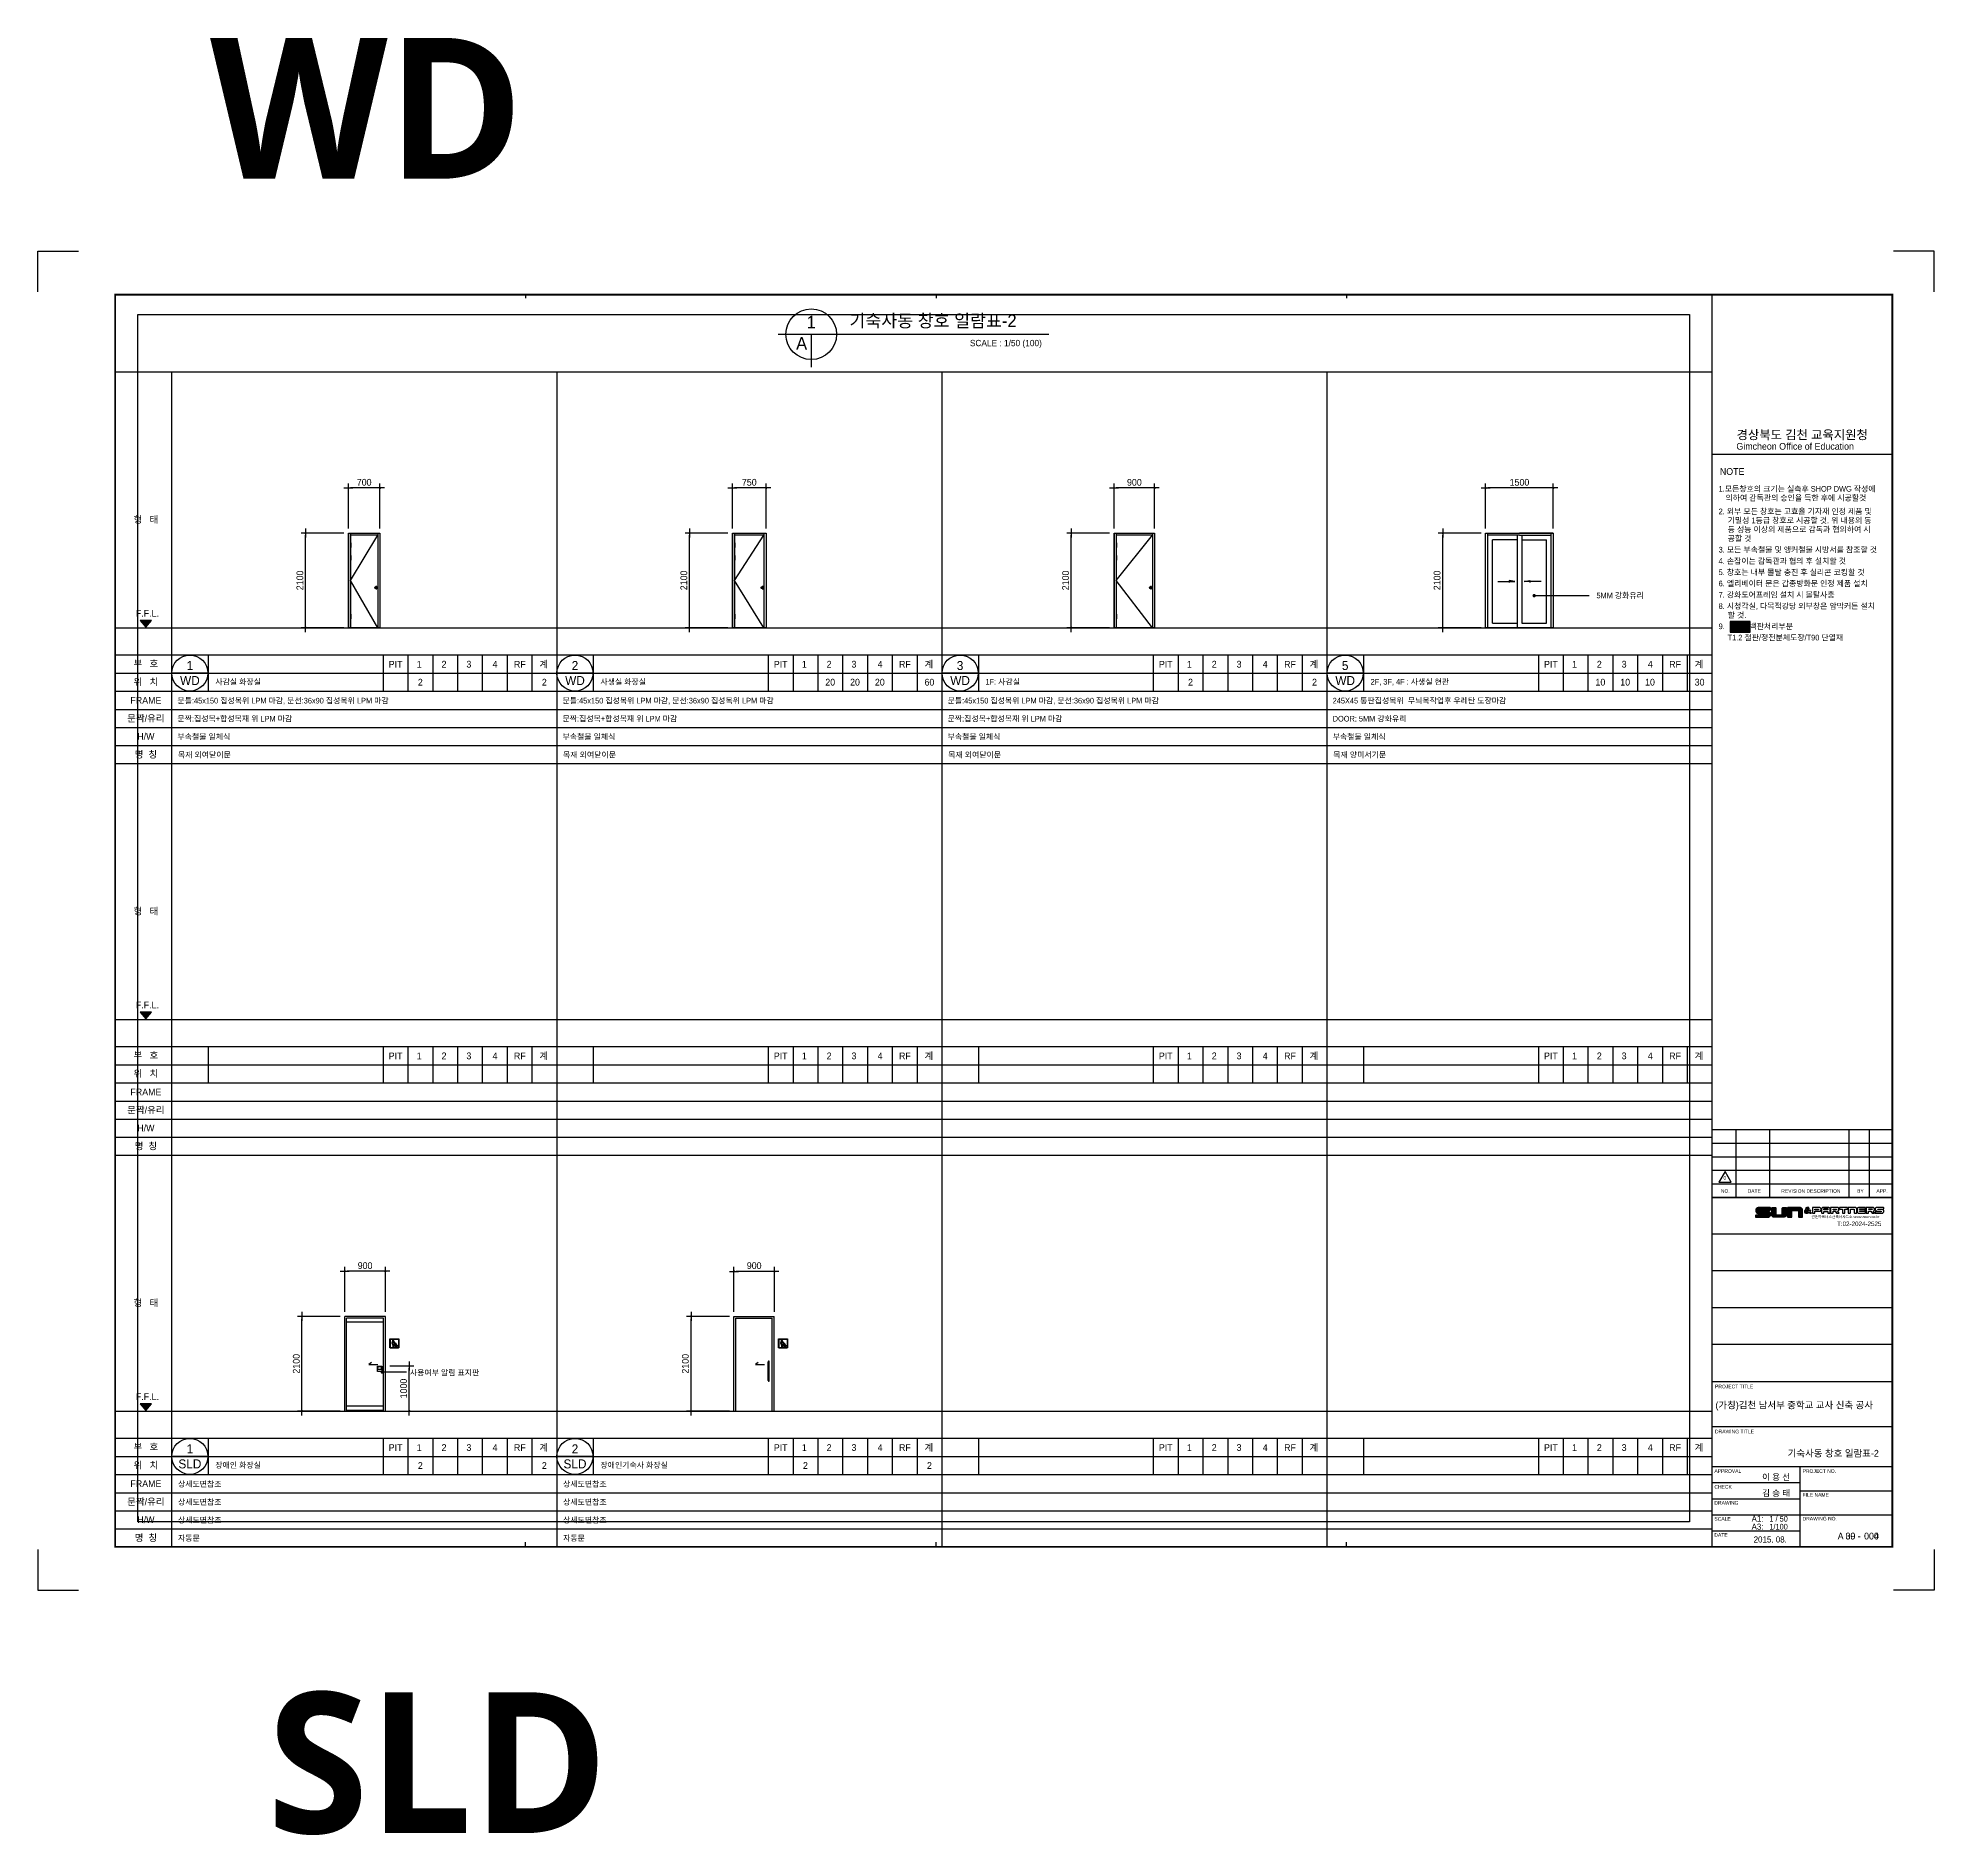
# Model space of a CAD drawing. Extents: x -25535497 to -25216507, y 8041684 to 8103002.
# Drawn here: x -25447741 to -25405691, y 8052436 to 8092302 of the extents above; entities that cross this region are included whole.
import ezdxf
from ezdxf.enums import TextEntityAlignment as Align

# ---------------------------------------------------------------- set-up
doc = ezdxf.new("R2010")
doc.units = 0
doc.header["$MEASUREMENT"] = 0
doc.linetypes.add('DASHDOT', pattern=[22, 20, -1, 0, -1])
doc.layers.get('Defpoints').update_dxf_attribs({"color": 45})
for name, color, linetype in [('0_form', 8, 'Continuous'), ('0_SYM', 7, 'Continuous'), ('1', 1, 'Continuous'), ('2', 4, 'Continuous'), ('254', 254, 'Continuous'), ('9', 9, 'Continuous'), ('A-03-TEXT', 3, 'Continuous'), ('A_WID', 4, 'Continuous'), ('AA-XXXX-SYM1', 7, 'Continuous'), ('DIM', 7, 'Continuous'), ('door', 4, 'Continuous'), ('ELE7', 4, 'Continuous'), ('FIN', 6, 'Continuous'), ('KMS_SHEET$0$form', 7, 'Continuous'), ('KMS_SHEET$0$TEXT', 7, 'Continuous'), ('SHT', 7, 'Continuous'), ('SYM', 7, 'Continuous'), ('T-M', 7, 'Continuous'), ('text', 7, 'Continuous'), ('W-손잡이', 6, 'Continuous')]:
    doc.layers.add(name, color=color, linetype=linetype)
doc.styles.add('DH-TITLE', font='HYWULM.TTF')
doc.styles.add('KMS_SHEET$0$돋움', font='')
doc.styles.add('songdoh', font='')
doc.styles.get("Standard").update_dxf_attribs({"font": 'malgunbd.ttf'})
doc.styles.add('돋움', font='')
doc.styles.add('을지로 돋움', font='')
doc.styles.get('KMS_SHEET$0$돋움').set_extended_font_data('Dotum')
doc.styles.get('songdoh').set_extended_font_data('Dotum')
doc.styles.get('돋움').set_extended_font_data('Dotum')
doc.styles.get('을지로 돋움').set_extended_font_data('Dotum')
doc.dimstyles.new('DONGWOO', dxfattribs={"dimscale": 300, "dimtxt": 3, "dimasz": 1, "dimexe": 2, "dimexo": 2, "dimgap": 1, "dimtad": 1, "dimdec": 0, "dimzin": 11, "dimdsep": 46, "dimtxsty": 'songdoh', "dimblk": 'DOT-6', "dimcen": 2, "dimdle": 2, "dimclrd": 256, "dimclre": 256, "dimclrt": 3, "dimadec": 0, "dimazin": 0, "dimtfac": 1, "dimtdec": 0, "dimtix": 1, "dimtmove": 2, "dimatfit": 3, "dimldrblk": 'DOT', "dimfxl": 2, "dimtolj": 1, "dimtzin": 11, "dimarcsym": 0})

msp = doc.modelspace()

# ---------------------------------------------------------------- texts
at = {"layer": '0_form', "color": 3, "style": '돋움'}
for s, p in [('2', (-25439261.2, 8078010.2)), ('2', (-25436511.2, 8078010.2)), ('20', (-25430171.2, 8078010.2)), ('20', (-25429621.2, 8078010.2)), ('20', (-25429071.2, 8078010.2)), ('60', (-25427971.2, 8078010.2)), ('2', (-25422181.2, 8078010.2)), ('2', (-25419431.2, 8078010.2)), ('10', (-25413091.2, 8078010.2)), ('10', (-25412541.2, 8078010.2)), ('10', (-25411991.2, 8078010.2)), ('30', (-25410891.2, 8078010.2)), ('2', (-25439261.2, 8060634)), ('2', (-25436511.2, 8060634)), ('2', (-25430721.2, 8060634)), ('2', (-25427971.2, 8060634))]:
    msp.add_text(s, height=150, dxfattribs=at).set_placement(p, align=Align.MIDDLE_CENTER)
at = {"layer": 'A-03-TEXT', "linetype": 'ByBlock', "style": '을지로 돋움'}
for s, p in [('1', (-25430591.2, 8085996.9)), ('A', (-25430805.1, 8085524.6))]:
    msp.add_text(s, height=281.3, dxfattribs=at).set_placement(p, align=Align.MIDDLE_CENTER)
msp.add_text('기숙사동 창호 일람표-2', height=281.25, dxfattribs=at).set_placement((-25429744.4, 8085886.8))
msp.add_text('SCALE : 1/50 (100)', height=140.625, dxfattribs=at).set_placement((-25425478, 8085603.5), align=Align.TOP_RIGHT)
at = {"layer": 'T-M'}
for s, p in [('WD', (-25443923, 8089176.5)), ('SLD', (-25442655.1, 8052479.9))]:
    msp.add_text(s, height=3125, dxfattribs=at).set_placement(p)
at = {"layer": 'text', "style": '돋움'}
for s, height, p in [('5MM 강화유리', 125, (-25412652.4, 8079933.4)), ('-', 150, (-25407352.8, 8059068.5))]:
    msp.add_text(s, height=height, dxfattribs=at).set_placement(p, align=Align.MIDDLE_CENTER)
for s, p in [('사감실 화장실', (-25443807.2, 8078019)), ('사생실 화장실', (-25435267.2, 8078019)), ('1F: 사감실', (-25426727.2, 8078019)), ('2F, 3F, 4F : 사생실 현관', (-25418187.2, 8078019)), ('문틀:45x150 집성목위 LPM 마감, 문선:36x90 집성목위 LPM 마감', (-25444647.5, 8077600.5)), ('문틀:45x150 집성목위 LPM 마감, 문선:36x90 집성목위 LPM 마감', (-25436107.5, 8077600.5)), ('문틀:45x150 집성목위 LPM 마감, 문선:36x90 집성목위 LPM 마감', (-25427567.5, 8077600.5)), ('245X45 통판집성목위  무늬목작업후 우레탄 도장마감', (-25419027.5, 8077600.5)), ('문짝:집성목+합성목재 위 LPM 마감', (-25444647.5, 8077200.5)), ('문짝:집성목+합성목재 위 LPM 마감', (-25436107.5, 8077200.5)), ('문짝:집성목+합성목재 위 LPM 마감', (-25427567.5, 8077200.5)), ('DOOR: 5MM 강화유리', (-25419027.5, 8077200.5)), ('부속철물 일체식', (-25444647.5, 8076800.5)), ('부속철물 일체식', (-25436107.5, 8076800.5)), ('부속철물 일체식', (-25427567.5, 8076800.5)), ('부속철물 일체식', (-25419027.5, 8076800.5)), ('목재 외여닫이문', (-25444635.2, 8076400.5)), ('목재 외여닫이문', (-25436095.2, 8076400.5)), ('목재 외여닫이문', (-25427555.2, 8076400.5)), ('목재 양미서기문', (-25419015.2, 8076400.5)), ('사용여부 알림 표지판', (-25439492.8, 8062693.8)), ('장애인 화장실', (-25443807.2, 8060642.8)), ('장애인기숙사 화장실', (-25435267.2, 8060642.8)), ('상세도면참조', (-25444635.2, 8060224.3)), ('상세도면참조', (-25436095.2, 8060224.3)), ('상세도면참조', (-25444635.2, 8059824.3)), ('상세도면참조', (-25436095.2, 8059824.3)), ('상세도면참조', (-25444635.2, 8059424.3)), ('상세도면참조', (-25436095.2, 8059424.3)), ('1 / 50', (-25409343.8, 8059452.8)), ('1/100', (-25409343.8, 8059277.1)), ('자동문', (-25444635.2, 8059024.3)), ('자동문', (-25436095.2, 8059024.3))]:
    msp.add_text(s, height=125, dxfattribs=at).set_placement(p, align=Align.MIDDLE_LEFT)
at = {"layer": 'text', "style": 'DH-TITLE', "width": 0.9}
msp.add_text('사용중', height=20, dxfattribs=at).set_placement((-25440200.5, 8062810.9), align=Align.MIDDLE_LEFT)
at = {"layer": 'text', "style": '돋움'}
for s, p in [('기숙사동 창호 일람표-2', (-25406916.2, 8060905.6)), ('39', (-25407437.7, 8059068.5)), ('004', (-25406916.2, 8059068.5))]:
    msp.add_text(s, height=150, dxfattribs=at).set_placement(p, align=Align.MIDDLE_RIGHT)

# ---------------------------------------------------------------- blocks, each defined once
blk = doc.blocks.new('_Dot')
at = {"color": 0, "linetype": 'ByBlock', "lineweight": -2}
blk.add_line((-0.5, 0), (-1, 0), dxfattribs=at)
at = {"color": 0, "linetype": 'ByBlock', "const_width": 0.5}
blk.add_lwpolyline([(-0.25, 0, 1), (0.25, 0, 1)], format="xyb", close=True, dxfattribs=at)
blk = doc.blocks.new('DOT-6')
at = {"layer": 'DIM', "color": 7, "ltscale": 0.5}
blk.add_line((2, 0), (-2, 0), dxfattribs=at)
at = {"layer": 'DIM', "color": 7, "ltscale": 0.5, "xscale": 0.9680000000043946, "yscale": 0.9680000000043946, "zscale": 0.9680000000043946}
blk.add_blockref('_Dot', (0, 0), dxfattribs=at)
blk = doc.blocks.new('*D6')
at = {"layer": 'Defpoints', "color": 0, "linetype": 'Continuous'}
for p in [(-25441806, 8081318), (-25440856, 8081318), (-25440856, 8079218)]:
    blk.add_point(p, dxfattribs=at)
at = {"layer": 'DIM', "linetype": 'Continuous', "lineweight": -2}
for p, q in [((-25440956, 8081318), (-25441906, 8081318)), ((-25441806, 8079268), (-25441806, 8081268)), ((-25440956, 8079218), (-25441906, 8079218))]:
    blk.add_line(p, q, dxfattribs=at)
at = {"layer": 'DIM', "linetype": 'Continuous', "lineweight": -2, "xscale": 50, "yscale": 50, "zscale": 50}
for p, rotation in [((-25441806, 8081318), 90), ((-25441806, 8079218), 270)]:
    blk.add_blockref('DOT-6', p, dxfattribs=dict(at, rotation=rotation))
at = {"layer": 'DIM', "color": 3, "linetype": 'Continuous', "insert": (-25441931, 8080268), "char_height": 150, "attachment_point": 5, "rotation": 90, "style": 'songdoh'}
blk.add_mtext('\\A1;2100', dxfattribs=at)
blk = doc.blocks.new('창호표')
at = {"layer": '0_form', "color": 3}
for p, q in [((0, 278), (8540, 278)), ((0, -6000), (8540, -6000)), ((0, -8410), (8540, -8410))]:
    blk.add_line(p, q, dxfattribs=at)
at = {"layer": '0_form', "color": 7}
for p, q in [((0, 278), (0, -8410)), ((8540, 278), (8540, -8410)), ((4690, -6000), (4690, -6810)), ((5240, -6000), (5240, -6810)), ((5790, -6000), (5790, -6810)), ((6340, -6000), (6340, -6810)), ((6890, -6000), (6890, -6810)), ((7440, -6000), (7440, -6810)), ((7990, -6000), (7990, -6810)), ((0, -6405), (8540, -6405)), ((0, -6810), (8540, -6810)), ((0, -7210), (8540, -7210)), ((0, -7610), (8540, -7610)), ((0, -8010), (8540, -8010))]:
    blk.add_line(p, q, dxfattribs=at)
at = {"layer": '0_form', "color": 1, "linetype": 'DASHDOT'}
blk.add_line((0, -5400), (8540, -5400), dxfattribs=at)
at = {"layer": '0_form'}
blk.add_line((810, -6000), (810, -6810), dxfattribs=at)
at = {"layer": '0_form', "color": 3, "style": '돋움'}
for s, p in [('PIT', (4967, -6284)), ('4', (7172, -6284)), ('RF', (7722, -6284))]:
    blk.add_text(s, height=150, dxfattribs=at).set_placement(p, align=Align.CENTER)
for s, p in [('1', (5437, -6284)), ('2', (5987, -6284)), ('3', (6537, -6284)), ('계', (8155, -6284))]:
    blk.add_text(s, height=150, dxfattribs=at).set_placement(p)
blk = doc.blocks.new('DOOR')
at = {"color": 0}
blk.add_line((-44282, 44513), (-45482, 44513), dxfattribs=at)
at = {"color": 0, "linetype": 'Continuous'}
blk.add_circle((-44882, 44513), 600, dxfattribs=at)
at = {"layer": 'Defpoints', "style": '돋움', "width": 0.8}
blk.add_attdef('크기', text='', height=169, dxfattribs=at).set_placement((-44882, 44513), align=Align.MIDDLE_CENTER)
at = {"layer": 'SYM', "color": 3, "style": 'songdoh'}
for tag, p in [('번호', (-44882, 44763)), ('종류', (-44882, 44263))]:
    blk.add_attdef(tag, text='', height=300, dxfattribs=at).set_placement(p, align=Align.MIDDLE_CENTER)
blk = doc.blocks.new('*D58')
at = {"layer": 'Defpoints', "color": 0, "linetype": 'Continuous'}
for p in [(-25440856, 8082318), (-25440856, 8081318), (-25440156, 8081318)]:
    blk.add_point(p, dxfattribs=at)
at = {"layer": 'DIM', "linetype": 'Continuous', "lineweight": -2}
for p, q in [((-25440856, 8081418), (-25440856, 8082418)), ((-25440206, 8082318), (-25440806, 8082318)), ((-25440156, 8081418), (-25440156, 8082418))]:
    blk.add_line(p, q, dxfattribs=at)
at = {"layer": 'DIM', "linetype": 'Continuous', "lineweight": -2, "xscale": 50, "yscale": 50, "zscale": 50, "rotation": 180}
blk.add_blockref('DOT-6', (-25440856, 8082318), dxfattribs=at)
at = {"layer": 'DIM', "linetype": 'Continuous', "lineweight": -2, "xscale": 50, "yscale": 50, "zscale": 50}
blk.add_blockref('DOT-6', (-25440156, 8082318), dxfattribs=at)
at = {"layer": 'DIM', "color": 3, "linetype": 'Continuous', "insert": (-25440506, 8082443), "char_height": 150, "attachment_point": 5, "style": 'songdoh'}
blk.add_mtext('\\A1;700', dxfattribs=at)
blk = doc.blocks.new('*D60')
at = {"layer": 'Defpoints', "color": 0, "linetype": 'Continuous'}
for p in [(-25433291, 8081318), (-25432341, 8081318), (-25432341, 8079218)]:
    blk.add_point(p, dxfattribs=at)
at = {"layer": 'DIM', "linetype": 'Continuous', "lineweight": -2}
for p, q in [((-25432441, 8081318), (-25433391, 8081318)), ((-25433291, 8079268), (-25433291, 8081268)), ((-25432441, 8079218), (-25433391, 8079218))]:
    blk.add_line(p, q, dxfattribs=at)
at = {"layer": 'DIM', "linetype": 'Continuous', "lineweight": -2, "xscale": 50, "yscale": 50, "zscale": 50}
for p, rotation in [((-25433291, 8081318), 90), ((-25433291, 8079218), 270)]:
    blk.add_blockref('DOT-6', p, dxfattribs=dict(at, rotation=rotation))
at = {"layer": 'DIM', "color": 3, "linetype": 'Continuous', "insert": (-25433416, 8080268), "char_height": 150, "attachment_point": 5, "rotation": 90, "style": 'songdoh'}
blk.add_mtext('\\A1;2100', dxfattribs=at)
blk = doc.blocks.new('*D59')
at = {"layer": 'Defpoints', "color": 0, "linetype": 'Continuous'}
for p in [(-25432341, 8082318), (-25432341, 8081318), (-25431591, 8081318)]:
    blk.add_point(p, dxfattribs=at)
at = {"layer": 'DIM', "linetype": 'Continuous', "lineweight": -2}
for p, q in [((-25432341, 8081418), (-25432341, 8082418)), ((-25431641, 8082318), (-25432291, 8082318)), ((-25431591, 8081418), (-25431591, 8082418))]:
    blk.add_line(p, q, dxfattribs=at)
at = {"layer": 'DIM', "linetype": 'Continuous', "lineweight": -2, "xscale": 50, "yscale": 50, "zscale": 50, "rotation": 180}
blk.add_blockref('DOT-6', (-25432341, 8082318), dxfattribs=at)
at = {"layer": 'DIM', "linetype": 'Continuous', "lineweight": -2, "xscale": 50, "yscale": 50, "zscale": 50}
blk.add_blockref('DOT-6', (-25431591, 8082318), dxfattribs=at)
at = {"layer": 'DIM', "color": 3, "linetype": 'Continuous', "insert": (-25431966, 8082443), "char_height": 150, "attachment_point": 5, "style": 'songdoh'}
blk.add_mtext('\\A1;750', dxfattribs=at)
blk = doc.blocks.new('*D62')
at = {"layer": 'Defpoints', "color": 0, "linetype": 'Continuous'}
for p in [(-25424826, 8081318), (-25423876, 8081318), (-25423876, 8079218)]:
    blk.add_point(p, dxfattribs=at)
at = {"layer": 'DIM', "linetype": 'Continuous', "lineweight": -2}
for p, q in [((-25423976, 8081318), (-25424926, 8081318)), ((-25424826, 8079268), (-25424826, 8081268)), ((-25423976, 8079218), (-25424926, 8079218))]:
    blk.add_line(p, q, dxfattribs=at)
at = {"layer": 'DIM', "linetype": 'Continuous', "lineweight": -2, "xscale": 50, "yscale": 50, "zscale": 50}
for p, rotation in [((-25424826, 8081318), 90), ((-25424826, 8079218), 270)]:
    blk.add_blockref('DOT-6', p, dxfattribs=dict(at, rotation=rotation))
at = {"layer": 'DIM', "color": 3, "linetype": 'Continuous', "insert": (-25424951, 8080268), "char_height": 150, "attachment_point": 5, "rotation": 90, "style": 'songdoh'}
blk.add_mtext('\\A1;2100', dxfattribs=at)
blk = doc.blocks.new('*D61')
at = {"layer": 'Defpoints', "color": 0, "linetype": 'Continuous'}
for p in [(-25423876, 8082318), (-25423876, 8081318), (-25422976, 8081318)]:
    blk.add_point(p, dxfattribs=at)
at = {"layer": 'DIM', "linetype": 'Continuous', "lineweight": -2}
for p, q in [((-25423876, 8081418), (-25423876, 8082418)), ((-25423026, 8082318), (-25423826, 8082318)), ((-25422976, 8081418), (-25422976, 8082418))]:
    blk.add_line(p, q, dxfattribs=at)
at = {"layer": 'DIM', "linetype": 'Continuous', "lineweight": -2, "xscale": 50, "yscale": 50, "zscale": 50, "rotation": 180}
blk.add_blockref('DOT-6', (-25423876, 8082318), dxfattribs=at)
at = {"layer": 'DIM', "linetype": 'Continuous', "lineweight": -2, "xscale": 50, "yscale": 50, "zscale": 50}
blk.add_blockref('DOT-6', (-25422976, 8082318), dxfattribs=at)
at = {"layer": 'DIM', "color": 3, "linetype": 'Continuous', "insert": (-25423426, 8082443), "char_height": 150, "attachment_point": 5, "style": 'songdoh'}
blk.add_mtext('\\A1;900', dxfattribs=at)
blk = doc.blocks.new('KMS_SHEET$0$김천 도면폼(XR)')
at = {"layer": 'KMS_SHEET$0$form', "true_color": 0x424242}
for points in [[(77833, 17986), (77809, 18013), (77777, 18034), (77736, 18050), (77705, 18054), (77368, 18054), (77368, 18094), (77814, 18094), (77830, 18106), (77834, 18118), (77834, 18197), (77817, 18217), (77288, 18217), (77248, 18208), (77218, 18189), (77206, 18178), (77196, 18164), (77182, 18141), (77182, 18036), (77193, 18009), (77218, 17981), (77238, 17969), (77267, 17955), (77311, 17942), (77645, 17942), (77645, 17892), (77645, 17886), (77635, 17881), (77187, 17881), (77169, 17858), (77169, 17794), (77182, 17784), (77758, 17784), (77778, 17797), (77804, 17818), (77824, 17842), (77829, 17858), (77833, 17877)], [(78538, 18196), (78524, 18217), (78374, 18217), (78355, 18191), (78355, 17906), (78345, 17897), (78066, 17897), (78066, 18198), (78052, 18217), (77902, 18217), (77889, 18201), (77889, 17874), (77896, 17850), (77903, 17835), (77924, 17811), (77944, 17793), (77968, 17784), (78446, 17784), (78490, 17798), (78517, 17817), (78528, 17834), (78538, 17862)], [(79219, 18177), (79202, 18192), (79187, 18205), (79167, 18217), (78606, 18217), (78592, 18204), (78592, 17796), (78603, 17784), (78762, 17784), (78772, 17795), (78772, 18089), (79074, 18089), (79074, 17802), (79090, 17784), (79245, 17784), (79255, 17797), (79255, 18104), (79253, 18122), (79246, 18140), (79237, 18159)]]:
    blk.add_hatch(color=49, dxfattribs=at).paths.add_polyline_path(points)
at = {"color": 55}
for p, q in [((22686, 58666), (22686, 58504)), ((40870, 58666), (40870, 58504)), ((59055, 58666), (59055, 58504)), ((22686, 3218), (22686, 3380)), ((40870, 3218), (40870, 3380)), ((59055, 3218), (59055, 3380))]:
    blk.add_line(p, q, dxfattribs=at)
at = {"color": 1}
blk.add_line((75242, 10507), (75242, 58666), dxfattribs=at)
for p, q in [((75242, 21666), (83232, 21666)), ((75242, 21066), (83232, 21066)), ((75242, 20466), (83232, 20466)), ((75242, 19866), (83232, 19866)), ((75819, 19808), (75550, 19341)), ((75550, 19341), (76089, 19341)), ((76089, 19341), (75819, 19808)), ((75242, 19266), (83232, 19266))]:
    blk.add_line(p, q)
at = {"color": 2}
blk.add_line((83232, 18666), (75242, 18666), dxfattribs=at)
at = {"color": 2, "const_width": 79.9}
blk.add_lwpolyline([(83232, 3182), (4501, 3182), (4501, 58666), (83232, 58666)], close=True, dxfattribs=at)
at = {"color": 2}
for points in [[(75242, 10507), (75242, 18666)], [(75242, 3182), (75242, 10507), (83232, 10507)], [(75242, 8509), (83232, 8509)], [(75242, 6734), (83232, 6734)]]:
    blk.add_lwpolyline(points, dxfattribs=at)
at = {"layer": 'Defpoints'}
for points in [[(1080, 58791), (1080, 60589), (2878, 60589)], [(85080, 58791), (85080, 60589), (83282, 60589)], [(1080, 3058), (1080, 1260), (2878, 1260)], [(85080, 3058), (85080, 1260), (83282, 1260)]]:
    blk.add_lwpolyline(points, dxfattribs=at)
at = {"layer": 'Defpoints', "ltscale": 2}
blk.add_lwpolyline([(5500, 57780), (74243, 57780), (74243, 4293), (5500, 4293)], close=True, dxfattribs=at)
at = {"layer": 'KMS_SHEET$0$form', "color": 1}
for p, q in [((76308, 18666), (76308, 21666)), ((77808, 18666), (77808, 21666)), ((81325, 18666), (81325, 21666)), ((82225, 18666), (82225, 21666)), ((75242, 18666), (83232, 18666)), ((83232, 18666), (75242, 18666)), ((75242, 18666), (83232, 18666)), ((75242, 18666), (83232, 18666)), ((75242, 6023), (79148, 6023)), ((75242, 5313), (79148, 5313)), ((79148, 5668), (83232, 5668)), ((75242, 4603), (79148, 4603)), ((79148, 4603), (83232, 4603)), ((75242, 3893), (79148, 3893))]:
    blk.add_line(p, q, dxfattribs=at)
for points in [[(83232, 51588), (75242, 51588)], [(83232, 17035), (75242, 17035)], [(83232, 15403), (75242, 15403)], [(83232, 13771), (75242, 13771)], [(83232, 12139), (75242, 12139)]]:
    blk.add_lwpolyline(points, dxfattribs=at)
at = {"layer": 'KMS_SHEET$0$form', "color": 2}
for points in [[(77833, 17986), (77809, 18013), (77777, 18034), (77736, 18050), (77705, 18054), (77368, 18054), (77368, 18094), (77814, 18094), (77830, 18106), (77834, 18118), (77834, 18197), (77817, 18217), (77288, 18217), (77248, 18208), (77218, 18189), (77206, 18178), (77196, 18164), (77182, 18141), (77182, 18036), (77193, 18009), (77218, 17981), (77238, 17969), (77267, 17955), (77311, 17942), (77640, 17942), (77645, 17938), (77645, 17892), (77645, 17886), (77635, 17881), (77187, 17881), (77169, 17858), (77169, 17794), (77182, 17784), (77758, 17784), (77778, 17797), (77804, 17818), (77824, 17842), (77829, 17858), (77833, 17877)], [(77903, 17835), (77896, 17850), (77889, 17874), (77889, 18201), (77902, 18217), (78052, 18217), (78066, 18198), (78066, 17897), (78345, 17897), (78355, 17906), (78355, 18191), (78374, 18217), (78524, 18217), (78538, 18196), (78538, 17862), (78528, 17834), (78517, 17817), (78490, 17798), (78446, 17784), (77968, 17784), (77944, 17793), (77924, 17811)], [(79255, 18104), (79253, 18122), (79246, 18140), (79237, 18159), (79219, 18177), (79202, 18192), (79187, 18205), (79167, 18217), (78606, 18217), (78592, 18204), (78592, 17796), (78603, 17784), (78762, 17784), (78772, 17795), (78772, 18089), (79074, 18089), (79074, 17802), (79090, 17784), (79245, 17784), (79255, 17797)]]:
    blk.add_lwpolyline(points, close=True, dxfattribs=at)
at = {"layer": 'KMS_SHEET$0$form'}
for points in [[(79435, 18160), (79435, 18177), (79509, 18177), (79509, 18144), (79551, 18152), (79551, 18165), (79538, 18207), (79534, 18209), (79494, 18217), (79439, 18217), (79404, 18206), (79392, 18172), (79390, 18156), (79396, 18137), (79410, 18121), (79365, 18091), (79340, 18068), (79335, 18044), (79336, 18018), (79347, 17983), (79352, 17978), (79393, 17968), (79477, 17968), (79502, 17973), (79515, 17981), (79538, 18002), (79576, 17968), (79645, 17968), (79573, 18034), (79625, 18082), (79595, 18111), (79541, 18063)], [(79507, 18031), (79486, 18012), (79381, 18012), (79381, 18053), (79439, 18093)], [(80059, 18185), (80050, 18193), (80039, 18204), (80026, 18212), (80014, 18217), (79696, 18217), (79687, 18207), (79687, 17972), (79691, 17968), (79792, 17968), (79799, 17975), (79799, 18053), (80013, 18053), (80024, 18053), (80041, 18061), (80058, 18075), (80070, 18093), (80076, 18118), (80074, 18153), (80067, 18172)], [(79954, 18145), (79954, 18116), (79801, 18116), (79801, 18145)], [(80473, 18165), (80470, 18173), (80464, 18183), (80459, 18191), (80450, 18201), (80439, 18208), (80423, 18217), (80141, 18217), (80132, 18212), (80117, 18200), (80107, 18188), (80100, 18177), (80099, 18172), (80099, 17978), (80107, 17968), (80192, 17968), (80201, 17975), (80201, 18041), (80204, 18046), (80362, 18046), (80371, 18037), (80371, 17977), (80377, 17968), (80466, 17968), (80473, 17977)], [(80201, 18119), (80201, 18160), (80205, 18165), (80363, 18165), (80371, 18159), (80371, 18124), (80368, 18119)], [(80201, 18119), (80201, 18160), (80205, 18165), (80363, 18165), (80371, 18159), (80371, 18124), (80368, 18119)], [(80864, 18099), (80867, 18108), (80867, 18151), (80863, 18168), (80858, 18179), (80850, 18190), (80841, 18200), (80828, 18209), (80810, 18217), (80505, 18217), (80497, 18212), (80497, 17974), (80501, 17968), (80598, 17968), (80602, 17973), (80602, 18046), (80607, 18049), (80698, 18049), (80758, 17968), (80868, 17968), (80868, 17971), (80807, 18050), (80809, 18054), (80823, 18054), (80838, 18063), (80850, 18073), (80857, 18081)], [(80864, 18099), (80867, 18108), (80867, 18151), (80863, 18168), (80858, 18179), (80850, 18190), (80841, 18200), (80828, 18209), (80810, 18217), (80505, 18217), (80497, 18212), (80497, 17974), (80501, 17968), (80598, 17968), (80602, 17973), (80602, 18046), (80607, 18049), (80698, 18049), (80758, 17968), (80868, 17968), (80868, 17971), (80807, 18050), (80809, 18054), (80823, 18054), (80838, 18063), (80850, 18073), (80857, 18081)], [(80613, 18113), (80603, 18121), (80603, 18141), (80612, 18143), (80756, 18143), (80756, 18113)], [(80613, 18113), (80603, 18121), (80603, 18141), (80612, 18143), (80756, 18143), (80756, 18113)], [(81123, 18146), (81242, 18146), (81247, 18150), (81247, 18211), (81243, 18217), (80896, 18217), (80892, 18213), (80892, 18152), (80898, 18146), (81016, 18146), (81016, 17978), (81024, 17968), (81116, 17968), (81123, 17972)], [(81123, 18146), (81242, 18146), (81247, 18150), (81247, 18211), (81243, 18217), (80896, 18217), (80892, 18213), (80892, 18152), (80898, 18146), (81016, 18146), (81016, 17978), (81024, 17968), (81116, 17968), (81123, 17972)], [(81374, 18143), (81547, 18143), (81547, 17978), (81557, 17968), (81646, 17968), (81652, 17976), (81652, 18152), (81651, 18162), (81646, 18172), (81641, 18183), (81631, 18194), (81621, 18202), (81612, 18210), (81601, 18217), (81279, 18217), (81271, 18209), (81271, 17975), (81277, 17968), (81368, 17968), (81374, 17974)], [(81374, 18143), (81547, 18143), (81547, 17978), (81557, 17968), (81646, 17968), (81652, 17976), (81652, 18152), (81651, 18162), (81646, 18172), (81641, 18183), (81631, 18194), (81621, 18202), (81612, 18210), (81601, 18217), (81279, 18217), (81271, 18209), (81271, 17975), (81277, 17968), (81368, 17968), (81374, 17974)], [(81776, 18128), (81776, 18147), (81781, 18150), (82038, 18150), (82046, 18157), (82046, 18207), (82035, 18216), (81731, 18216), (81706, 18207), (81691, 18196), (81682, 18182), (81675, 18163), (81675, 18009), (81685, 17992), (81698, 17979), (81712, 17970), (81724, 17968), (82044, 17968), (82048, 17971), (82048, 18028), (82042, 18035), (81784, 18035), (81774, 18038), (81774, 18060), (81782, 18065), (82029, 18065), (82029, 18119), (82023, 18123), (81781, 18123)], [(81776, 18128), (81776, 18147), (81781, 18150), (82038, 18150), (82046, 18157), (82046, 18207), (82035, 18216), (81731, 18216), (81706, 18207), (81691, 18196), (81682, 18182), (81675, 18163), (81675, 18009), (81685, 17992), (81698, 17979), (81712, 17970), (81724, 17968), (82044, 17968), (82048, 17971), (82048, 18028), (82042, 18035), (81784, 18035), (81774, 18038), (81774, 18060), (81782, 18065), (82029, 18065), (82029, 18119), (82023, 18123), (81781, 18123)], [(82442, 18151), (82438, 18168), (82433, 18179), (82425, 18190), (82416, 18200), (82402, 18209), (82384, 18217), (82080, 18217), (82071, 18212), (82071, 17974), (82076, 17968), (82173, 17968), (82176, 17973), (82176, 18046), (82181, 18049), (82273, 18049), (82333, 17968), (82443, 17968), (82443, 17971), (82382, 18050), (82384, 18054), (82398, 18054), (82413, 18063), (82425, 18073), (82431, 18081), (82439, 18099), (82442, 18108)], [(82442, 18151), (82438, 18168), (82433, 18179), (82425, 18190), (82416, 18200), (82402, 18209), (82384, 18217), (82080, 18217), (82071, 18212), (82071, 17974), (82076, 17968), (82173, 17968), (82176, 17973), (82176, 18046), (82181, 18049), (82273, 18049), (82333, 17968), (82443, 17968), (82443, 17971), (82382, 18050), (82384, 18054), (82398, 18054), (82413, 18063), (82425, 18073), (82431, 18081), (82439, 18099), (82442, 18108)], [(82185, 18141), (82185, 18161), (82194, 18163), (82339, 18163), (82339, 18133), (82195, 18133)], [(82185, 18141), (82185, 18161), (82194, 18163), (82339, 18163), (82339, 18133), (82195, 18133)], [(82792, 18121), (82774, 18123), (82581, 18123), (82581, 18147), (82837, 18147), (82846, 18153), (82848, 18160), (82848, 18206), (82839, 18217), (82535, 18217), (82512, 18212), (82495, 18201), (82488, 18194), (82482, 18186), (82474, 18174), (82474, 18113), (82480, 18098), (82495, 18081), (82506, 18075), (82523, 18067), (82548, 18059), (82737, 18059), (82740, 18057), (82740, 18030), (82740, 18027), (82734, 18024), (82477, 18024), (82467, 18011), (82467, 17974), (82474, 17968), (82805, 17968), (82816, 17976), (82831, 17988), (82843, 18001), (82846, 18011), (82848, 18022), (82848, 18084), (82834, 18100), (82815, 18112)], [(82792, 18121), (82774, 18123), (82581, 18123), (82581, 18147), (82837, 18147), (82846, 18153), (82848, 18160), (82848, 18206), (82839, 18217), (82535, 18217), (82512, 18212), (82495, 18201), (82488, 18194), (82482, 18186), (82474, 18174), (82474, 18113), (82480, 18098), (82495, 18081), (82506, 18075), (82523, 18067), (82548, 18059), (82737, 18059), (82740, 18057), (82740, 18030), (82740, 18027), (82734, 18024), (82477, 18024), (82467, 18011), (82467, 17974), (82474, 17968), (82805, 17968), (82816, 17976), (82831, 17988), (82843, 18001), (82846, 18011), (82848, 18022), (82848, 18084), (82834, 18100), (82815, 18112)]]:
    blk.add_lwpolyline(points, close=True, dxfattribs=at)
at = {"layer": 'KMS_SHEET$0$TEXT', "color": 1}
blk.add_line((79148, 3182), (79148, 6734), dxfattribs=at)
at = {"layer": 'KMS_SHEET$0$TEXT', "style": 'KMS_SHEET$0$돋움'}
for s, height, p in [('Gimcheon Office of Education', 299.64, (76322, 51796)), ('0', 160, (75750, 19444)), ('NO.', 159.8, (75634, 18867)), ('DATE', 159.8, (76819, 18867)), ('REVISION DESCRIPTION', 159.81, (78311, 18867)), ('BY', 159.8, (81670, 18867)), ('APP.', 159.8, (82523, 18867)), ('썬앤파트너스건축사사무소 www.asun.co.kr', 117.84, (79644, 17749)), ('T:02-2024-2525', 200, (80782, 17394)), ('PROJECT TITLE', 159.81, (75375, 10205)), ('(가칭)김천 남서부 중학교 교사 신축 공사', 299.64, (75395, 9310)), ('DRAWING TITLE', 159.81, (75375, 8208)), ('APPROVAL', 159.8, (75348, 6458)), ('CHECK', 159.8, (75348, 5757)), ('PROJECT NO.', 159.81, (79255, 6458)), ('DRAWING', 159.8, (75348, 5047)), ('FILE NAME', 159.8, (79255, 5402)), ('SCALE', 159.8, (75348, 4337)), ('DRAWING NO.', 159.81, (79255, 4349)), ('DATE', 159.8, (75348, 3626))]:
    blk.add_text(s, height=height, dxfattribs=at).set_placement(p)
at = {"layer": 'KMS_SHEET$0$TEXT', "color": 3, "style": 'KMS_SHEET$0$돋움'}
blk.add_text('경상북도 김천 교육지원청', height=400, dxfattribs=at).set_placement((79237, 52258), align=Align.CENTER)
at = {"layer": 'KMS_SHEET$0$TEXT', "style": 'KMS_SHEET$0$돋움'}
for s, height, p in [('NOTE', 299.6, (75591, 50830)), ('A1:', 269.7, (76995, 4423)), ('A3:', 269.7, (76995, 4073))]:
    blk.add_text(s, height=height, dxfattribs=at).set_placement(p, align=Align.MIDDLE_LEFT)
for s, p in [('이 용 선', (78699, 6271)), ('김 승 태', (78699, 5561)), ('2015. 08.', (78558, 3506))]:
    blk.add_text(s, height=269.7, dxfattribs=at).set_placement(p, align=Align.MIDDLE_RIGHT)
blk = doc.blocks.new('KMS_SHEET', base_point=(2746843.44, 1131951.81))
at = {"xscale": 0.0100119047570738, "yscale": 0.0100119047570738, "zscale": 0.0100119047570738}
blk.add_blockref('KMS_SHEET$0$김천 도면폼(XR)', (2746832.63, 1131939.2), dxfattribs=at)
at = {"layer": 'Defpoints', "style": 'KMS_SHEET$0$돋움'}
for s, p in [('00', (2747649.52, 1131975.8)), ('000', (2747659.94, 1131975.8))]:
    blk.add_text(s, height=3, dxfattribs=at).set_placement(p, align=Align.MIDDLE_RIGHT)
at = {"layer": 'KMS_SHEET$0$TEXT', "style": 'KMS_SHEET$0$돋움'}
blk.add_text('A', height=3, dxfattribs=at).set_placement((2747641.68, 1131975.8), align=Align.MIDDLE_LEFT)
blk.add_text('-', height=3, dxfattribs=at).set_placement((2747651.21, 1131975.8), align=Align.MIDDLE_CENTER)
blk = doc.blocks.new('창호부호')
at = {"layer": '0_form', "color": 3}
for p, q in [((0, 278), (1252, 278)), ((0, 278), (0, -8410)), ((0, -8410), (1252, -8410))]:
    blk.add_line(p, q, dxfattribs=at)
at = {"layer": '0_form', "color": 7}
for p, q in [((1252, 278), (1252, -8410)), ((0, -6000), (1252, -6000)), ((0, -6405), (1252, -6405)), ((0, -6810), (1252, -6810)), ((0, -7210), (1252, -7210)), ((0, -7610), (1252, -7610)), ((0, -8010), (1252, -8010))]:
    blk.add_line(p, q, dxfattribs=at)
at = {"layer": '0_form', "color": 1, "linetype": 'DASHDOT'}
blk.add_line((0, -5400), (1252, -5400), dxfattribs=at)
at = {"layer": '0_form', "color": 2}
blk.add_lwpolyline([(682, -5390), (807, -5240), (557, -5240)], close=True, dxfattribs=at)
blk.add_solid([(682, -5390), (557, -5240), (807, -5240)], dxfattribs=at)
at = {"layer": '0_form', "color": 2, "style": '돋움'}
for s, p in [('형   태', (682, -3000)), ('F.F.L.', (716, -5079)), ('부   호', (682, -6197)), ('위   치', (682, -6602)), ('FRAME', (682, -7010)), ('문짝/유리', (682, -7410)), ('H/W', (682, -7810)), ('명  칭', (682, -8210))]:
    blk.add_text(s, height=150, dxfattribs=at).set_placement(p, align=Align.MIDDLE_CENTER)
blk = doc.blocks.new('A$C3B184E1E')
at = {"layer": '1'}
for p, q in [((72, 31), (72, 76)), ((78, 31), (78, 76)), ((128, 69), (127, 74)), ((132, 60), (130, 92)), ((132, 60), (158, 60)), ((136, 74), (135, 89)), ((154, 74), (136, 74)), ((136, 69), (154, 69)), ((136, 65), (136, 69)), ((136, 65), (161, 65)), ((154, 69), (154, 74)), ((158, 60), (168, 36)), ((158, 48), (161, 42)), ((161, 65), (171, 42)), ((179, 40), (168, 36)), ((177, 44), (171, 42)), ((177, 44), (179, 40))]:
    blk.add_line(p, q, dxfattribs=at)
for points in [[(77, 150), (61, 150), (57, 147), (53, 141), (43, 104)], [(51, 102), (59, 134), (61, 135), (65, 135), (65, 132), (48, 76), (97, 76)], [(99, 102), (91, 134), (89, 135), (86, 135), (86, 132), (102, 76), (53, 76)], [(74, 150), (89, 150), (93, 147), (97, 141), (108, 104)]]:
    blk.add_lwpolyline(points, dxfattribs=at)
for points in [[(43, 104, 0.917403), (51, 102)], [(63, 76), (63, 31, 1.006754), (72, 31)], [(87, 76), (87, 31, -1.006754), (78, 31)], [(108, 104, -0.917403), (99, 102)]]:
    blk.add_lwpolyline(points, format="xyb", dxfattribs=at)
blk.add_circle((75, 168), 11.6, dxfattribs=at)
for centre, radius, start, end in [((139, 53), 24.4, 117.5134, 333.465), ((139, 53), 19.6, 123.8312, 347.1219), ((135, 95), 6.25, 265.0302, 204.8827)]:
    blk.add_arc(centre, radius, start, end, dxfattribs=at)
at = {"layer": '2'}
for p, q in [((6, 194), (194, 194)), ((6, 194), (6, 6)), ((6, 6), (194, 6)), ((194, 194), (194, 6))]:
    blk.add_line(p, q, dxfattribs=at)
blk.add_lwpolyline([(0, 200), (200, 200), (200, 0), (0, 0)], close=True, dxfattribs=at)
blk = doc.blocks.new('*D83')
at = {"layer": 'Defpoints', "color": 0, "linetype": 'Continuous'}
for p in [(-25433257, 8063941), (-25432307, 8063941), (-25432307, 8061842)]:
    blk.add_point(p, dxfattribs=at)
at = {"layer": 'DIM', "linetype": 'Continuous', "lineweight": -2}
for p, q in [((-25432407, 8063941), (-25433357, 8063941)), ((-25433257, 8061892), (-25433257, 8063891)), ((-25432407, 8061842), (-25433357, 8061842))]:
    blk.add_line(p, q, dxfattribs=at)
at = {"layer": 'DIM', "linetype": 'Continuous', "lineweight": -2, "xscale": 50, "yscale": 50, "zscale": 50}
for p, rotation in [((-25433257, 8063941), 90), ((-25433257, 8061842), 270)]:
    blk.add_blockref('DOT-6', p, dxfattribs=dict(at, rotation=rotation))
at = {"layer": 'DIM', "color": 3, "linetype": 'Continuous', "insert": (-25433382, 8062891), "char_height": 150, "attachment_point": 5, "rotation": 90, "style": 'songdoh'}
blk.add_mtext('\\A1;2100', dxfattribs=at)
blk = doc.blocks.new('*D84')
at = {"layer": 'Defpoints', "color": 0, "linetype": 'Continuous'}
for p in [(-25432307, 8064941), (-25432307, 8063941), (-25431407, 8063942)]:
    blk.add_point(p, dxfattribs=at)
at = {"layer": 'DIM', "linetype": 'Continuous', "lineweight": -2}
for p, q in [((-25432307, 8064041), (-25432307, 8065041)), ((-25431457, 8064941), (-25432257, 8064941)), ((-25431407, 8064042), (-25431407, 8065041))]:
    blk.add_line(p, q, dxfattribs=at)
at = {"layer": 'DIM', "linetype": 'Continuous', "lineweight": -2, "xscale": 50, "yscale": 50, "zscale": 50, "rotation": 180}
blk.add_blockref('DOT-6', (-25432307, 8064941), dxfattribs=at)
at = {"layer": 'DIM', "linetype": 'Continuous', "lineweight": -2, "xscale": 50, "yscale": 50, "zscale": 50}
blk.add_blockref('DOT-6', (-25431407, 8064941), dxfattribs=at)
at = {"layer": 'DIM', "color": 3, "linetype": 'Continuous', "insert": (-25431857, 8065066), "char_height": 150, "attachment_point": 5, "style": 'songdoh'}
blk.add_mtext('\\A1;900', dxfattribs=at)
blk = doc.blocks.new('*D258')
at = {"layer": 'Defpoints', "color": 0, "linetype": 'Continuous'}
for p in [(-25440936, 8064942), (-25440936, 8063942), (-25440036, 8063942)]:
    blk.add_point(p, dxfattribs=at)
at = {"layer": 'DIM', "linetype": 'Continuous', "lineweight": -2}
for p, q in [((-25440936, 8064042), (-25440936, 8065042)), ((-25440086, 8064942), (-25440886, 8064942)), ((-25440036, 8064042), (-25440036, 8065042))]:
    blk.add_line(p, q, dxfattribs=at)
at = {"layer": 'DIM', "linetype": 'Continuous', "lineweight": -2, "xscale": 50, "yscale": 50, "zscale": 50, "rotation": 180}
blk.add_blockref('DOT-6', (-25440936, 8064942), dxfattribs=at)
at = {"layer": 'DIM', "linetype": 'Continuous', "lineweight": -2, "xscale": 50, "yscale": 50, "zscale": 50}
blk.add_blockref('DOT-6', (-25440036, 8064942), dxfattribs=at)
at = {"layer": 'DIM', "color": 3, "linetype": 'Continuous', "insert": (-25440486, 8065067), "char_height": 150, "attachment_point": 5, "style": 'songdoh'}
blk.add_mtext('\\A1;900', dxfattribs=at)
blk = doc.blocks.new('*D259')
at = {"layer": 'Defpoints', "color": 0, "linetype": 'Continuous'}
for p in [(-25441886, 8063941), (-25440936, 8063941), (-25440936, 8061842)]:
    blk.add_point(p, dxfattribs=at)
at = {"layer": 'DIM', "linetype": 'Continuous', "lineweight": -2}
for p, q in [((-25441036, 8063941), (-25441986, 8063941)), ((-25441886, 8061892), (-25441886, 8063891)), ((-25441036, 8061842), (-25441986, 8061842))]:
    blk.add_line(p, q, dxfattribs=at)
at = {"layer": 'DIM', "linetype": 'Continuous', "lineweight": -2, "xscale": 50, "yscale": 50, "zscale": 50}
for p, rotation in [((-25441886, 8063941), 90), ((-25441886, 8061842), 270)]:
    blk.add_blockref('DOT-6', p, dxfattribs=dict(at, rotation=rotation))
at = {"layer": 'DIM', "color": 3, "linetype": 'Continuous', "insert": (-25442011, 8062891), "char_height": 150, "attachment_point": 5, "rotation": 90, "style": 'songdoh'}
blk.add_mtext('\\A1;2100', dxfattribs=at)
blk = doc.blocks.new('*D260')
at = {"layer": 'Defpoints', "color": 0, "linetype": 'Continuous'}
for p in [(-25416586, 8081318), (-25415636, 8081318), (-25415636, 8079218)]:
    blk.add_point(p, dxfattribs=at)
at = {"layer": 'DIM', "linetype": 'Continuous', "lineweight": -2}
for p, q in [((-25415736, 8081318), (-25416686, 8081318)), ((-25416586, 8079268), (-25416586, 8081268)), ((-25415736, 8079218), (-25416686, 8079218))]:
    blk.add_line(p, q, dxfattribs=at)
at = {"layer": 'DIM', "linetype": 'Continuous', "lineweight": -2, "xscale": 50, "yscale": 50, "zscale": 50}
for p, rotation in [((-25416586, 8081318), 90), ((-25416586, 8079218), 270)]:
    blk.add_blockref('DOT-6', p, dxfattribs=dict(at, rotation=rotation))
at = {"layer": 'DIM', "color": 3, "linetype": 'Continuous', "insert": (-25416711, 8080268), "char_height": 150, "attachment_point": 5, "rotation": 90, "style": 'songdoh'}
blk.add_mtext('\\A1;2100', dxfattribs=at)
blk = doc.blocks.new('*D261')
at = {"layer": 'Defpoints', "color": 0, "linetype": 'Continuous'}
for p in [(-25415636, 8082318), (-25415636, 8081318), (-25414136, 8081318)]:
    blk.add_point(p, dxfattribs=at)
at = {"layer": 'DIM', "linetype": 'Continuous', "lineweight": -2}
for p, q in [((-25415636, 8081418), (-25415636, 8082418)), ((-25414186, 8082318), (-25415586, 8082318)), ((-25414136, 8081418), (-25414136, 8082418))]:
    blk.add_line(p, q, dxfattribs=at)
at = {"layer": 'DIM', "linetype": 'Continuous', "lineweight": -2, "xscale": 50, "yscale": 50, "zscale": 50, "rotation": 180}
blk.add_blockref('DOT-6', (-25415636, 8082318), dxfattribs=at)
at = {"layer": 'DIM', "linetype": 'Continuous', "lineweight": -2, "xscale": 50, "yscale": 50, "zscale": 50}
blk.add_blockref('DOT-6', (-25414136, 8082318), dxfattribs=at)
at = {"layer": 'DIM', "color": 3, "linetype": 'Continuous', "insert": (-25414886, 8082443), "char_height": 150, "attachment_point": 5, "style": 'songdoh'}
blk.add_mtext('\\A1;1500', dxfattribs=at)
blk = doc.blocks.new('*D305')
at = {"layer": 'Defpoints', "color": 0, "linetype": 'Continuous'}
for p in [(-25440036, 8062842), (-25439506, 8062842), (-25440036, 8061842)]:
    blk.add_point(p, dxfattribs=at)
at = {"layer": 'DIM', "linetype": 'Continuous', "lineweight": -2}
for p, q in [((-25439936, 8062842), (-25439406, 8062842)), ((-25439506, 8061892), (-25439506, 8062792)), ((-25439936, 8061842), (-25439406, 8061842))]:
    blk.add_line(p, q, dxfattribs=at)
at = {"layer": 'DIM', "linetype": 'Continuous', "lineweight": -2, "xscale": 50, "yscale": 50, "zscale": 50}
for p, rotation in [((-25439506, 8062842), 90), ((-25439506, 8061842), 270)]:
    blk.add_blockref('DOT-6', p, dxfattribs=dict(at, rotation=rotation))
at = {"layer": 'DIM', "color": 3, "linetype": 'Continuous', "insert": (-25439631, 8062342), "char_height": 150, "attachment_point": 5, "rotation": 90, "style": 'songdoh'}
blk.add_mtext('\\A1;1000', dxfattribs=at)
blk = doc.blocks.new('주기-0001')
at = {"layer": '254', "ltscale": 4}
h = blk.add_hatch(color=256, dxfattribs=at)
h.dxf.hatch_style = 1
h.paths.add_polyline_path([(406, -3943), (847, -3943), (847, -3707), (406, -3707)])
at = {"layer": 'ELE7', "ltscale": 4}
blk.add_lwpolyline([(406, -3943), (847, -3943), (847, -3707), (406, -3707)], close=True, dxfattribs=at)
at = {"layer": 'text', "style": '돋움'}
for s, p in [('1.모든창호의 크기는 실측후 SHOP DWG 작성에', (147, -764)), ('2. 외부 모든 창호는 고효율 기자재 인정 제품 및', (147, -1264)), ('의하여 감독관의 승인을 득한 후에 시공할것', (297, -964)), ('등 성능 이상의 제품으로 감독과 협의하여 시', (347, -1664)), ('기밀성 1등급 창호로 시공할 것. 위 내용의 동', (347, -1464)), ('3. 모든 부속철물 및 앵커철물 시방서를 참조할 것', (147, -2114)), ('공할 것', (347, -1864)), ('4. 손잡이는 감독관과 협의 후 설치할 것', (147, -2364)), ('5. 창호는 내부 몰탈 충진 후 실리콘 코킹할 것', (147, -2614)), ('6. 엘리베이터 문은 갑종방화문 인정 제품 설치', (147, -2864)), ('8. 시청각실, 다목적강당 외부창은 암막커튼 설치', (147, -3364)), ('7. 강화도어프레임 설치 시 몰탈사춤', (147, -3114)), ('9.          : 백판처리부분', (147, -3814)), ('할 것.', (347, -3564)), ('T1.2 철판/정전분체도장/T90 단열재', (347, -4064))]:
    blk.add_text(s, height=125, dxfattribs=at).set_placement(p, align=Align.MIDDLE_LEFT)

# ---------------------------------------------------------------- dimensions: what is measured, and where the dimension line sits
at = {"layer": 'DIM', "linetype": 'Continuous'}
for base, p1, p2, angle, picture, middle in [((-25440856.2, 8082317.6), (-25440156.2, 8081317.7), (-25440856.2, 8081317.6), 180, '*D58', (-25440506.2, 8082442.7)), ((-25432341.2, 8082317.6), (-25431591.2, 8081317.7), (-25432341.2, 8081317.6), 180, '*D59', (-25431966.2, 8082442.7)), ((-25423876.2, 8082317.6), (-25422976.2, 8081317.7), (-25423876.2, 8081317.6), 180, '*D61', (-25423426.2, 8082442.7)), ((-25415636.2, 8082317.6), (-25414136.2, 8081317.8), (-25415636.2, 8081317.6), 180, '*D261', (-25414886.2, 8082442.7)), ((-25441806.2, 8081317.7), (-25440856.2, 8079217.7), (-25440856.2, 8081317.7), 90, '*D6', (-25441931.3, 8080267.7)), ((-25433291.2, 8081317.7), (-25432341.2, 8079217.7), (-25432341.2, 8081317.7), 90, '*D60', (-25433416.3, 8080267.7)), ((-25424826.2, 8081317.7), (-25423876.2, 8079217.7), (-25423876.2, 8081317.7), 90, '*D62', (-25424951.3, 8080267.7)), ((-25416586.2, 8081317.7), (-25415636.2, 8079217.7), (-25415636.2, 8081317.7), 90, '*D260', (-25416711.3, 8080267.7)), ((-25440936, 8064941.5), (-25440036, 8063941.6), (-25440936, 8063941.5), 180, '*D258', (-25440486, 8065066.6)), ((-25432306.7, 8064941.4), (-25431406.7, 8063941.5), (-25432306.7, 8063941.4), 180, '*D84', (-25431856.7, 8065066.5)), ((-25441886, 8063941.5), (-25440936, 8061841.5), (-25440936, 8063941.5), 90, '*D259', (-25442011.1, 8062891.5)), ((-25433256.7, 8063941.5), (-25432306.7, 8061841.5), (-25432306.7, 8063941.5), 90, '*D83', (-25433381.8, 8062891.5)), ((-25439505.8, 8062841.5), (-25440036, 8061841.5), (-25440036, 8062841.5), 90, '*D305', (-25439630.9, 8062341.5))]:
    dim = msp.add_linear_dim(base=base, p1=p1, p2=p2, angle=angle, dimstyle='DONGWOO', override={"dimscale": 50}, dxfattribs=at)
    dim.commit()
    dim.dimension.update_dxf_attribs({"geometry": picture, "text_midpoint": middle})

# ---------------------------------------------------------------- linework, layer by layer
at = {"ltscale": 4}
for points in [[(-25440856.2, 8081317.7), (-25440156.2, 8081317.7), (-25440156.2, 8079217.7), (-25440856.2, 8079217.7)], [(-25432341.2, 8081317.7), (-25431591.2, 8081317.7), (-25431591.2, 8079217.7), (-25432341.2, 8079217.7)], [(-25423876.2, 8081317.7), (-25422976.2, 8081317.7), (-25422976.2, 8079217.7), (-25423876.2, 8079217.7)], [(-25415636.2, 8081317.7), (-25414136.2, 8081317.7), (-25414136.2, 8079217.7), (-25415636.2, 8079217.7)]]:
    msp.add_lwpolyline(points, close=True, dxfattribs=at)
for points in [[(-25440346.6, 8062919.5), (-25440403.6, 8062871.5), (-25440201.6, 8062871.5)], [(-25431770.3, 8062919.5), (-25431827.3, 8062871.5), (-25431625.3, 8062871.5)]]:
    msp.add_lwpolyline(points)
at = {"layer": '2'}
for p, q in [((-25431546.7, 8062516.5), (-25431546.7, 8062936.5)), ((-25431521.7, 8062516.5), (-25431521.7, 8062936.5))]:
    msp.add_line(p, q, dxfattribs=at)
for centre, start, end in [((-25431534.2, 8062936.5), 0, 180), ((-25431534.2, 8062516.5), 180, 0)]:
    msp.add_arc(centre, 12.5, start, end, dxfattribs=at)
at = {"layer": '9'}
for points in [[(-25440211.9, 8062841.5), (-25440117.6, 8062841.5), (-25440117.6, 8062718.4), (-25440211.9, 8062718.4)], [(-25440202.7, 8062831.6), (-25440126.2, 8062831.6), (-25440126.2, 8062765.2), (-25440202.7, 8062765.2)]]:
    msp.add_lwpolyline(points, close=True, dxfattribs=at)
at = {"layer": 'A_WID', "linetype": 'Continuous'}
for p, q in [((-25440856.2, 8081317.7), (-25440856.2, 8079217.7)), ((-25440856.2, 8081317.7), (-25440156.2, 8081317.7)), ((-25440156.2, 8081317.7), (-25440156.2, 8079217.7)), ((-25432341.2, 8081317.7), (-25432341.2, 8079217.7)), ((-25432341.2, 8081317.7), (-25431591.2, 8081317.7)), ((-25431591.2, 8081317.7), (-25431591.2, 8079217.7)), ((-25423876.2, 8081317.7), (-25423876.2, 8079217.7)), ((-25423876.2, 8081317.7), (-25422976.2, 8081317.7)), ((-25422976.2, 8081317.7), (-25422976.2, 8079217.7)), ((-25440156.2, 8079217.7), (-25440856.2, 8079217.7)), ((-25431591.2, 8079217.7), (-25432341.2, 8079217.7)), ((-25422976.2, 8079217.7), (-25423876.2, 8079217.7))]:
    msp.add_line(p, q, dxfattribs=at)
at = {"layer": 'A_WID'}
for p, q in [((-25440806.2, 8081317.7), (-25440806.2, 8079217.7)), ((-25440206.2, 8081273.9), (-25440806.2, 8081273.9)), ((-25440206.2, 8081317.7), (-25440206.2, 8079217.7)), ((-25432291.2, 8081317.7), (-25432291.2, 8079217.7)), ((-25431641.2, 8081273.9), (-25432291.2, 8081273.9)), ((-25431641.2, 8081317.7), (-25431641.2, 8079217.7)), ((-25423826.2, 8081317.7), (-25423826.2, 8079217.7)), ((-25423026.2, 8081273.9), (-25423826.2, 8081273.9)), ((-25423026.2, 8081317.7), (-25423026.2, 8079217.7)), ((-25440280.1, 8080108.9), (-25440198.9, 8080108.9)), ((-25440238.2, 8080150.4), (-25440238.2, 8080067.4)), ((-25431715.1, 8080108.9), (-25431633.9, 8080108.9)), ((-25431673.2, 8080150.4), (-25431673.2, 8080067.4)), ((-25423100.1, 8080108.9), (-25423018.9, 8080108.9)), ((-25423058.2, 8080150.4), (-25423058.2, 8080067.4)), ((-25440936, 8061841.5), (-25440936, 8063941.5)), ((-25440036, 8063941.5), (-25440936, 8063941.5)), ((-25440036, 8061841.5), (-25440036, 8063941.5)), ((-25432306.7, 8063941.5), (-25431416.7, 8063941.5)), ((-25432306.7, 8061841.5), (-25432306.7, 8063941.5)), ((-25431416.7, 8061841.5), (-25431416.7, 8063941.5)), ((-25440076, 8063901.5), (-25440896, 8063901.5)), ((-25440896, 8061841.5), (-25440896, 8063901.5)), ((-25440076, 8063811.5), (-25440896, 8063811.5)), ((-25440076, 8061841.5), (-25440076, 8063901.5)), ((-25432266.7, 8063901.5), (-25431456.7, 8063901.5)), ((-25432266.7, 8061841.5), (-25432266.7, 8063901.5)), ((-25431456.7, 8061841.5), (-25431456.7, 8063901.5)), ((-25440076, 8061951.5), (-25440896, 8061951.5)), ((-25440076, 8061851.5), (-25440896, 8061851.5))]:
    msp.add_line(p, q, dxfattribs=at)
at = {"layer": 'A_WID', "color": 8}
for p, q in [((-25440796.2, 8081097.7), (-25440806.2, 8081097.7)), ((-25440796.2, 8080997.7), (-25440806.2, 8080997.7)), ((-25440796.2, 8080817.7), (-25440806.2, 8080817.7)), ((-25440796.2, 8080997.7), (-25440796.2, 8081097.7)), ((-25440796.2, 8080717.7), (-25440796.2, 8080817.7)), ((-25432281.2, 8081097.7), (-25432291.2, 8081097.7)), ((-25432281.2, 8080997.7), (-25432291.2, 8080997.7)), ((-25432281.2, 8080817.7), (-25432291.2, 8080817.7)), ((-25432281.2, 8080997.7), (-25432281.2, 8081097.7)), ((-25432281.2, 8080717.7), (-25432281.2, 8080817.7)), ((-25423816.2, 8081097.7), (-25423826.2, 8081097.7)), ((-25423816.2, 8080997.7), (-25423826.2, 8080997.7)), ((-25423816.2, 8080817.7), (-25423826.2, 8080817.7)), ((-25423816.2, 8080997.7), (-25423816.2, 8081097.7)), ((-25423816.2, 8080717.7), (-25423816.2, 8080817.7)), ((-25440796.2, 8080717.7), (-25440806.2, 8080717.7)), ((-25432281.2, 8080717.7), (-25432291.2, 8080717.7)), ((-25423816.2, 8080717.7), (-25423826.2, 8080717.7)), ((-25440796.2, 8079517.7), (-25440806.2, 8079517.7)), ((-25440796.2, 8079417.7), (-25440796.2, 8079517.7)), ((-25432281.2, 8079517.7), (-25432291.2, 8079517.7)), ((-25432281.2, 8079417.7), (-25432281.2, 8079517.7)), ((-25423816.2, 8079517.7), (-25423826.2, 8079517.7)), ((-25423816.2, 8079417.7), (-25423816.2, 8079517.7)), ((-25440796.2, 8079417.7), (-25440806.2, 8079417.7)), ((-25432281.2, 8079417.7), (-25432291.2, 8079417.7)), ((-25423816.2, 8079417.7), (-25423826.2, 8079417.7))]:
    msp.add_line(p, q, dxfattribs=at)
at = {"layer": 'A_WID', "ltscale": 4}
for p, q in [((-25440936, 8061841.5), (-25440036, 8061841.5)), ((-25432306.7, 8061841.5), (-25431416.7, 8061841.5))]:
    msp.add_line(p, q, dxfattribs=at)
at = {"layer": 'A_WID', "color": 8}
for points in [[(-25440206.2, 8079217.7), (-25440806.2, 8080267.7), (-25440206.2, 8081267.7)], [(-25431641.2, 8079217.7), (-25432291.2, 8080267.7), (-25431641.2, 8081267.7)], [(-25423026.2, 8079217.7), (-25423826.2, 8080267.7), (-25423026.2, 8081267.7)]]:
    msp.add_lwpolyline(points, dxfattribs=at)
at = {"layer": 'A_WID'}
for centre in [(-25440238.2, 8080107.7), (-25431673.2, 8080107.7), (-25423058.2, 8080107.7)]:
    msp.add_circle(centre, 30, dxfattribs=at)
at = {"layer": 'AA-XXXX-SYM1', "linetype": 'Continuous'}
for p, q in [((-25431322.5, 8085727.1), (-25425322.5, 8085727.1)), ((-25430591.2, 8085727.1), (-25430591.2, 8084995.8))]:
    msp.add_line(p, q, dxfattribs=at)
msp.add_ellipse((-25430591.2, 8085727.1), major_axis=(0.8, 562.5), ratio=1, start_param=-1.5693867, end_param=4.7137986, dxfattribs=at)
at = {"layer": 'door'}
for p, q in [((-25415636.2, 8079217.7), (-25415636.2, 8081317.7)), ((-25415636.2, 8081317.7), (-25414886.2, 8081317.7)), ((-25415586.2, 8079217.7), (-25415586.2, 8081317.7)), ((-25414886.2, 8081267.7), (-25415586.2, 8081267.7)), ((-25414936.2, 8081267.7), (-25414936.2, 8079217.7)), ((-25414936.2, 8081267.7), (-25414936.2, 8079780.2)), ((-25414136.2, 8081317.7), (-25414886.2, 8081317.7)), ((-25414886.2, 8081267.7), (-25414186.2, 8081267.7)), ((-25414836.2, 8081267.7), (-25414836.2, 8079830.2)), ((-25414186.2, 8079217.7), (-25414186.2, 8081317.7)), ((-25414136.2, 8081317.7), (-25414136.2, 8079217.7)), ((-25414136.2, 8081317.7), (-25414136.2, 8079217.7)), ((-25415486.2, 8079317.7), (-25415486.2, 8081167.7)), ((-25414936.2, 8081167.7), (-25415486.2, 8081167.7)), ((-25415486.2, 8079880.2), (-25415486.2, 8081167.7)), ((-25414836.2, 8081167.7), (-25414286.2, 8081167.7)), ((-25414836.2, 8081167.7), (-25414836.2, 8079317.7)), ((-25414286.2, 8079317.7), (-25414286.2, 8081167.7)), ((-25414286.2, 8079880.2), (-25414286.2, 8081167.7)), ((-25415636.2, 8079217.7), (-25414136.2, 8079217.7)), ((-25415486.2, 8079317.7), (-25414936.2, 8079317.7)), ((-25414836.2, 8079317.7), (-25414286.2, 8079317.7))]:
    msp.add_line(p, q, dxfattribs=at)
at = {"layer": 'SHT'}
for p, q in [((-25413339.5, 8079928.3), (-25414540.8, 8079928.3)), ((-25439569.9, 8062708), (-25440087.3, 8062708))]:
    msp.add_line(p, q, dxfattribs=at)
at = {"layer": 'SHT', "const_width": 37.5}
for points in [[(-25414578.3, 8079928.3, 1), (-25414540.8, 8079928.3, 1)], [(-25440124.8, 8062708, 1), (-25440087.3, 8062708, 1)]]:
    msp.add_lwpolyline(points, format="xyb", close=True, dxfattribs=at)
at = {"layer": 'W-손잡이'}
for p, q in [((-25415369.1, 8080241.7), (-25414988.9, 8080241.7)), ((-25414988.9, 8080241.7), (-25415117.5, 8080264.7)), ((-25415117.5, 8080264.7), (-25415117.5, 8080222.9)), ((-25414783.6, 8080241.7), (-25414654.9, 8080264.7)), ((-25414403.3, 8080241.7), (-25414783.6, 8080241.7)), ((-25414654.9, 8080264.7), (-25414654.9, 8080222.9))]:
    msp.add_line(p, q, dxfattribs=at)

# ---------------------------------------------------------------- block references
at = {"layer": '0_form', "color": 7}
for name, p in [('창호부호', (-25446028.7, 8084617.7)), ('창호표', (-25444776.2, 8084617.7)), ('창호표', (-25436236.2, 8084617.7)), ('창호표', (-25427696.2, 8084617.7)), ('창호표', (-25419156.2, 8084617.7)), ('창호부호', (-25446028.7, 8075929.6)), ('창호표', (-25444776.2, 8075929.6)), ('창호표', (-25436236.2, 8075929.6)), ('창호표', (-25427696.2, 8075929.6)), ('창호표', (-25419156.2, 8075929.6)), ('창호부호', (-25446028.7, 8067241.5)), ('창호표', (-25444776.2, 8067241.5)), ('창호표', (-25436236.2, 8067241.5)), ('창호표', (-25427696.2, 8067241.5)), ('창호표', (-25419156.2, 8067241.5))]:
    msp.add_blockref(name, p, dxfattribs=at)
at = {"layer": '0_SYM', "xscale": 0.6666666666666666, "yscale": 0.6666666666666666, "zscale": 0.6666666666666666}
for p, values in [((-25414449.6, 8048537.7), {'종류': 'WD', '번호': '1'}), ((-25405909.6, 8048537.7), {'종류': 'WD', '번호': '2'}), ((-25397369.6, 8048537.7), {'종류': 'WD', '번호': '3'}), ((-25388829.6, 8048537.7), {'종류': 'WD', '번호': '5'}), ((-25414449.6, 8031161.5), {'종류': 'SLD', '번호': '1'}), ((-25405909.6, 8031161.5), {'종류': 'SLD', '번호': '2'})]:
    msp.add_blockref('DOOR', p, dxfattribs=at).add_auto_attribs(values)
at = {"layer": '9'}
for p in [(-25439936, 8063241.5), (-25431316.7, 8063241.5)]:
    msp.add_blockref('A$C3B184E1E', p, dxfattribs=at)
at = {"layer": 'Defpoints'}
msp.add_blockref('주기-0001', (-25410616.2, 8083063), dxfattribs=at)
at = {"layer": 'FIN', "color": 5, "ltscale": 4, "xscale": 50, "yscale": 50, "zscale": 50}
msp.add_blockref('KMS_SHEET', (-25447741.2, 8057869), dxfattribs=at)

msp.set_redraw_order([(e.dxf.handle, doc.entitydb.next_handle()) for e in msp.query("TEXT MTEXT ATTDEF DIMENSION ARC_DIMENSION")])  # texts and dimensions are drawn at this point

doc.saveas('drawing.dxf')
